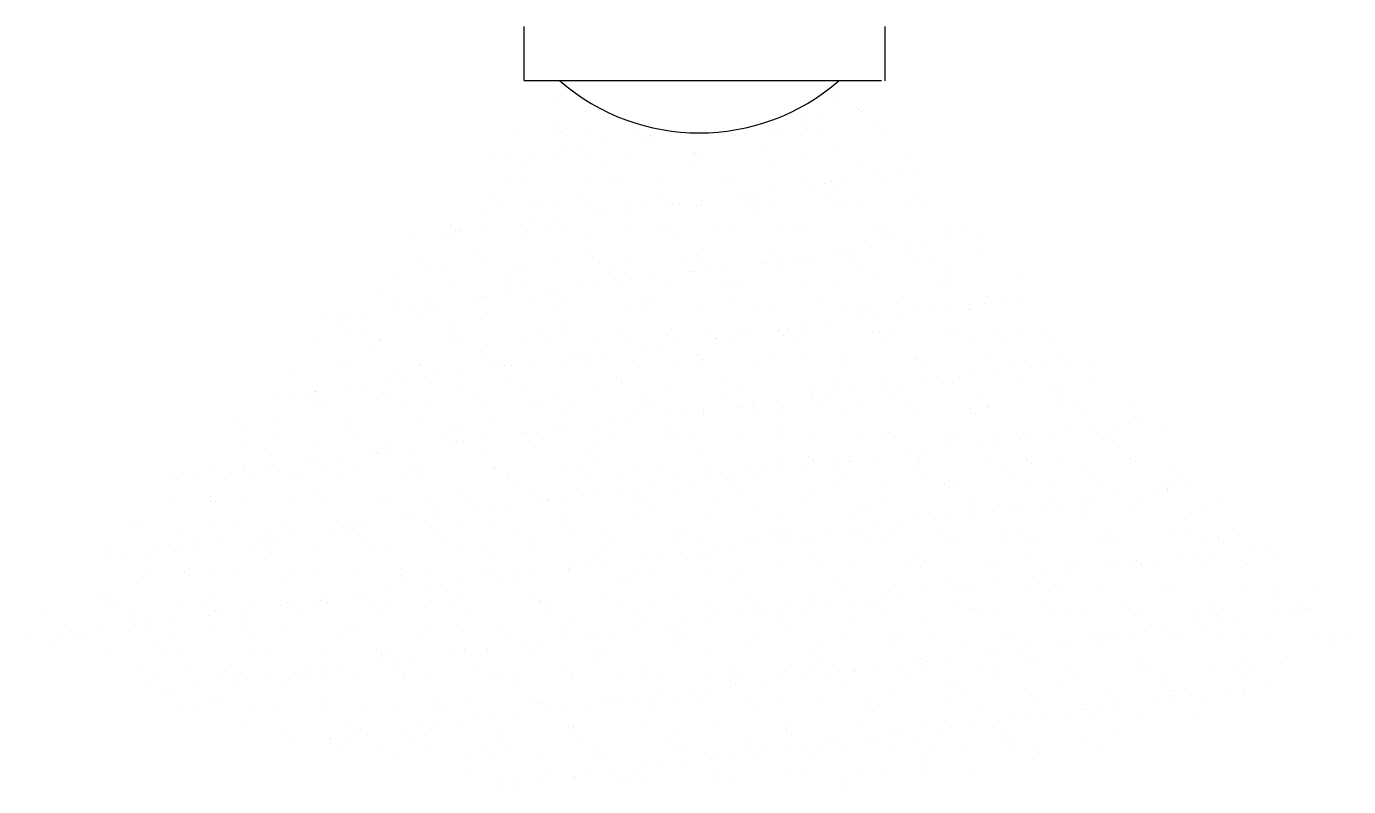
# Model space of a CAD drawing. Header units: metres. Extents: x -0.092 to 0.153, y -0.141 to 0.
import ezdxf

# ---------------------------------------------------------------- set-up
doc = ezdxf.new("R2010")
doc.units = ezdxf.units.M

# ---------------------------------------------------------------- blocks, each defined once
blk = doc.blocks.new('*X0')
at = {"color": 0}
for p, q in [((11.52222, 5.51317), (11.52222, 5.51317)), ((11.57469, 5.51392), (11.57469, 5.51392)), ((11.5749, 5.51457), (11.5749, 5.51457)), ((11.57199, 5.51077), (11.57199, 5.51077)), ((11.57837, 5.51208), (11.57837, 5.51208)), ((11.57879, 5.51167), (11.57879, 5.51167)), ((11.57929, 5.51124), (11.57929, 5.51124)), ((11.51577, 5.50822), (11.51577, 5.50822)), ((11.52253, 5.50815), (11.52253, 5.50815)), ((11.52303, 5.50831), (11.52303, 5.50831)), ((11.52857, 5.50816), (11.52857, 5.50816)), ((11.5381, 5.50818), (11.5381, 5.50818)), ((11.56533, 5.5099), (11.56533, 5.5099)), ((11.56793, 5.51024), (11.56793, 5.51024)), ((11.56795, 5.50875), (11.56795, 5.50875)), ((11.56924, 5.50823), (11.56924, 5.50823)), ((11.58145, 5.50924), (11.58145, 5.50924)), ((11.52395, 5.50746), (11.52395, 5.50746)), ((11.52464, 5.5068), (11.52464, 5.5068)), ((11.53841, 5.50635), (11.53841, 5.50635)), ((11.54021, 5.50683), (11.54021, 5.50683)), ((11.54101, 5.50669), (11.54101, 5.50669)), ((11.54508, 5.50723), (11.54508, 5.50723)), ((11.55578, 5.50686), (11.55578, 5.50686)), ((11.56334, 5.50769), (11.56334, 5.50769)), ((11.56426, 5.50685), (11.56426, 5.50685)), ((11.57135, 5.50689), (11.57135, 5.50689)), ((11.58364, 5.50725), (11.58364, 5.50725)), ((11.51409, 5.50315), (11.51409, 5.50315)), ((11.51816, 5.50369), (11.51816, 5.50369)), ((11.52254, 5.50353), (11.52254, 5.50353)), ((11.52495, 5.50458), (11.52495, 5.50458)), ((11.52755, 5.50492), (11.52755, 5.50492)), ((11.5283, 5.50348), (11.5283, 5.50348)), ((11.53162, 5.50546), (11.53162, 5.50546)), ((11.53562, 5.5037), (11.53562, 5.5037)), ((11.54831, 5.5033), (11.54831, 5.5033)), ((11.54841, 5.50364), (11.54841, 5.50364)), ((11.56192, 5.50412), (11.56192, 5.50412)), ((11.57501, 5.50429), (11.57501, 5.50429)), ((11.51149, 5.50281), (11.51149, 5.50281)), ((11.51666, 5.50194), (11.51666, 5.50194)), ((11.53223, 5.50197), (11.53223, 5.50197)), ((11.5478, 5.502), (11.5478, 5.502)), ((11.54923, 5.50246), (11.54923, 5.50246)), ((11.56337, 5.50203), (11.56337, 5.50203)), ((11.56861, 5.50286), (11.56861, 5.50286)), ((11.57894, 5.50205), (11.57894, 5.50205)), ((11.58862, 5.50269), (11.58862, 5.50269)), ((11.51327, 5.49909), (11.51327, 5.49909)), ((11.51609, 5.49859), (11.51609, 5.49859)), ((11.52888, 5.49852), (11.52888, 5.49852)), ((11.53328, 5.49892), (11.53328, 5.49892)), ((11.54238, 5.49901), (11.54238, 5.49901)), ((11.55358, 5.49847), (11.55358, 5.49847)), ((11.55547, 5.49918), (11.55547, 5.49918)), ((11.56826, 5.49912), (11.56826, 5.49912)), ((11.57359, 5.4983), (11.57359, 5.4983)), ((11.5766, 5.49844), (11.5766, 5.49844)), ((11.58177, 5.4996), (11.58177, 5.4996)), ((11.5834, 5.49933), (11.5834, 5.49933)), ((11.586, 5.49967), (11.586, 5.49967)), ((11.59006, 5.50021), (11.59006, 5.50021)), ((11.5342, 5.49807), (11.5342, 5.49807)), ((11.55908, 5.49613), (11.55908, 5.49613)), ((11.56315, 5.49666), (11.56315, 5.49666)), ((11.56994, 5.49756), (11.56994, 5.49756)), ((11.57254, 5.4979), (11.57254, 5.4979)), ((11.57451, 5.49746), (11.57451, 5.49746)), ((11.50935, 5.49341), (11.50935, 5.49341)), ((11.511, 5.4956), (11.511, 5.4956)), ((11.51311, 5.49426), (11.51311, 5.49426)), ((11.51825, 5.49453), (11.51825, 5.49453)), ((11.51917, 5.49368), (11.51917, 5.49368)), ((11.52285, 5.4939), (11.52285, 5.4939)), ((11.52657, 5.49563), (11.52657, 5.49563)), ((11.52868, 5.49428), (11.52868, 5.49428)), ((11.53594, 5.49406), (11.53594, 5.49406)), ((11.53855, 5.49408), (11.53855, 5.49408)), ((11.54214, 5.49566), (11.54214, 5.49566)), ((11.54302, 5.49401), (11.54302, 5.49401)), ((11.54425, 5.49431), (11.54425, 5.49431)), ((11.54562, 5.49436), (11.54562, 5.49436)), ((11.54873, 5.494), (11.54873, 5.494)), ((11.54969, 5.49489), (11.54969, 5.49489)), ((11.55648, 5.49579), (11.55648, 5.49579)), ((11.55771, 5.49568), (11.55771, 5.49568)), ((11.55856, 5.49391), (11.55856, 5.49391)), ((11.55982, 5.49434), (11.55982, 5.49434)), ((11.56223, 5.49449), (11.56223, 5.49449)), ((11.57328, 5.49571), (11.57328, 5.49571)), ((11.57532, 5.49466), (11.57532, 5.49466)), ((11.57539, 5.49437), (11.57539, 5.49437)), ((11.57886, 5.49347), (11.57886, 5.49347)), ((11.58811, 5.4946), (11.58811, 5.4946)), ((11.58885, 5.49574), (11.58885, 5.49574)), ((11.59096, 5.4944), (11.59096, 5.4944)), ((11.52277, 5.49135), (11.52277, 5.49135)), ((11.52956, 5.49224), (11.52956, 5.49224)), ((11.53216, 5.49258), (11.53216, 5.49258)), ((11.53623, 5.49312), (11.53623, 5.49312)), ((11.55948, 5.49307), (11.55948, 5.49307)), ((11.50264, 5.4887), (11.50264, 5.4887)), ((11.50322, 5.49014), (11.50322, 5.49014)), ((11.50332, 5.48878), (11.50332, 5.48878)), ((11.50414, 5.48929), (11.50414, 5.48929)), ((11.50513, 5.48939), (11.50513, 5.48939)), ((11.50525, 5.48904), (11.50525, 5.48904)), ((11.50931, 5.48958), (11.50931, 5.48958)), ((11.5161, 5.49047), (11.5161, 5.49047)), ((11.5164, 5.48895), (11.5164, 5.48895)), ((11.5187, 5.49081), (11.5187, 5.49081)), ((11.5207, 5.48942), (11.5207, 5.48942)), ((11.52352, 5.4897), (11.52352, 5.4897)), ((11.5292, 5.48889), (11.5292, 5.48889)), ((11.53627, 5.48945), (11.53627, 5.48945)), ((11.5427, 5.48938), (11.5427, 5.48938)), ((11.54353, 5.48952), (11.54353, 5.48952)), ((11.54445, 5.48868), (11.54445, 5.48868)), ((11.55184, 5.48948), (11.55184, 5.48948)), ((11.55579, 5.48954), (11.55579, 5.48954)), ((11.56383, 5.48908), (11.56383, 5.48908)), ((11.56741, 5.48951), (11.56741, 5.48951)), ((11.56858, 5.48948), (11.56858, 5.48948)), ((11.58208, 5.48997), (11.58208, 5.48997)), ((11.58298, 5.48953), (11.58298, 5.48953)), ((11.58384, 5.48891), (11.58384, 5.48891)), ((11.59517, 5.49014), (11.59517, 5.49014)), ((11.59855, 5.48956), (11.59855, 5.48956)), ((11.60146, 5.48876), (11.60146, 5.48876)), ((11.49585, 5.4878), (11.49585, 5.4878)), ((11.58121, 5.4861), (11.58121, 5.4861)), ((11.58476, 5.48807), (11.58476, 5.48807)), ((11.58801, 5.48699), (11.58801, 5.48699)), ((11.59061, 5.48733), (11.59061, 5.48733)), ((11.59467, 5.48787), (11.59467, 5.48787)), ((11.49687, 5.48384), (11.49687, 5.48384)), ((11.50849, 5.48531), (11.50849, 5.48531)), ((11.50966, 5.48378), (11.50966, 5.48378)), ((11.52317, 5.48426), (11.52317, 5.48426)), ((11.5285, 5.48514), (11.5285, 5.48514)), ((11.52942, 5.48429), (11.52942, 5.48429)), ((11.53625, 5.48443), (11.53625, 5.48443)), ((11.5488, 5.48469), (11.5488, 5.48469)), ((11.54904, 5.48437), (11.54904, 5.48437)), ((11.56255, 5.48486), (11.56255, 5.48486)), ((11.56369, 5.48379), (11.56369, 5.48379)), ((11.56776, 5.48432), (11.56776, 5.48432)), ((11.5688, 5.48452), (11.5688, 5.48452)), ((11.56973, 5.48368), (11.56973, 5.48368)), ((11.57455, 5.48522), (11.57455, 5.48522)), ((11.57564, 5.48502), (11.57564, 5.48502)), ((11.57715, 5.48556), (11.57715, 5.48556)), ((11.58843, 5.48496), (11.58843, 5.48496)), ((11.58911, 5.48408), (11.58911, 5.48408)), ((11.60193, 5.48545), (11.60193, 5.48545)), ((11.49946, 5.48305), (11.49946, 5.48305)), ((11.50157, 5.48171), (11.50157, 5.48171)), ((11.51504, 5.48308), (11.51504, 5.48308)), ((11.51714, 5.48174), (11.51714, 5.48174)), ((11.53061, 5.48311), (11.53061, 5.48311)), ((11.53271, 5.48176), (11.53271, 5.48176)), ((11.54618, 5.48314), (11.54618, 5.48314)), ((11.54763, 5.48167), (11.54763, 5.48167)), ((11.54829, 5.48179), (11.54829, 5.48179)), ((11.55023, 5.48202), (11.55023, 5.48202)), ((11.5543, 5.48255), (11.5543, 5.48255)), ((11.56109, 5.48345), (11.56109, 5.48345)), ((11.56175, 5.48316), (11.56175, 5.48316)), ((11.56386, 5.48182), (11.56386, 5.48182)), ((11.57732, 5.48319), (11.57732, 5.48319)), ((11.57943, 5.48185), (11.57943, 5.48185)), ((11.59289, 5.48322), (11.59289, 5.48322)), ((11.595, 5.48188), (11.595, 5.48188)), ((11.49013, 5.47866), (11.49013, 5.47866)), ((11.49346, 5.48092), (11.49346, 5.48092)), ((11.50363, 5.47915), (11.50363, 5.47915)), ((11.51346, 5.48075), (11.51346, 5.48075)), ((11.51439, 5.4799), (11.51439, 5.4799)), ((11.51672, 5.47932), (11.51672, 5.47932)), ((11.52738, 5.47901), (11.52738, 5.47901)), ((11.52951, 5.47926), (11.52951, 5.47926)), ((11.53377, 5.48031), (11.53377, 5.48031)), ((11.53417, 5.4799), (11.53417, 5.4799)), ((11.53677, 5.48025), (11.53677, 5.48025)), ((11.54084, 5.48078), (11.54084, 5.48078)), ((11.54301, 5.47974), (11.54301, 5.47974)), ((11.55377, 5.48013), (11.55377, 5.48013)), ((11.5547, 5.47929), (11.5547, 5.47929)), ((11.5561, 5.47991), (11.5561, 5.47991)), ((11.56889, 5.47985), (11.56889, 5.47985)), ((11.57408, 5.47969), (11.57408, 5.47969)), ((11.5824, 5.48033), (11.5824, 5.48033)), ((11.59408, 5.47952), (11.59408, 5.47952)), ((11.595, 5.47868), (11.595, 5.47868)), ((11.59549, 5.4805), (11.59549, 5.4805)), ((11.60828, 5.48044), (11.60828, 5.48044)), ((11.49359, 5.47684), (11.49359, 5.47684)), ((11.49843, 5.47636), (11.49843, 5.47636)), ((11.50725, 5.47636), (11.50725, 5.47636)), ((11.50916, 5.47687), (11.50916, 5.47687)), ((11.50986, 5.4767), (11.50986, 5.4767)), ((11.51392, 5.47724), (11.51392, 5.47724)), ((11.52071, 5.47813), (11.52071, 5.47813)), ((11.52331, 5.47847), (11.52331, 5.47847)), ((11.52473, 5.4769), (11.52473, 5.4769)), ((11.5403, 5.47693), (11.5403, 5.47693)), ((11.55588, 5.47696), (11.55588, 5.47696)), ((11.57145, 5.47698), (11.57145, 5.47698)), ((11.58702, 5.47701), (11.58702, 5.47701)), ((11.60259, 5.47704), (11.60259, 5.47704)), ((11.60607, 5.47642), (11.60607, 5.47642)), ((11.60868, 5.47677), (11.60868, 5.47677)), ((11.4841, 5.47404), (11.4841, 5.47404)), ((11.49379, 5.47459), (11.49379, 5.47459)), ((11.4964, 5.47493), (11.4964, 5.47493)), ((11.49719, 5.4742), (11.49719, 5.4742)), ((11.49936, 5.47552), (11.49936, 5.47552)), ((11.50046, 5.47546), (11.50046, 5.47546)), ((11.50998, 5.47414), (11.50998, 5.47414)), ((11.51874, 5.47592), (11.51874, 5.47592)), ((11.52348, 5.47463), (11.52348, 5.47463)), ((11.53657, 5.4748), (11.53657, 5.4748)), ((11.53874, 5.47575), (11.53874, 5.47575)), ((11.53966, 5.4749), (11.53966, 5.4749)), ((11.54936, 5.47473), (11.54936, 5.47473)), ((11.55905, 5.4753), (11.55905, 5.4753)), ((11.56286, 5.47522), (11.56286, 5.47522)), ((11.57595, 5.47539), (11.57595, 5.47539)), ((11.57905, 5.47513), (11.57905, 5.47513)), ((11.57997, 5.47429), (11.57997, 5.47429)), ((11.58582, 5.47376), (11.58582, 5.47376)), ((11.58874, 5.47533), (11.58874, 5.47533)), ((11.59262, 5.47465), (11.59262, 5.47465)), ((11.59522, 5.47499), (11.59522, 5.47499)), ((11.59928, 5.47553), (11.59928, 5.47553)), ((11.59935, 5.47469), (11.59935, 5.47469)), ((11.60225, 5.47581), (11.60225, 5.47581)), ((11.48034, 5.47282), (11.48034, 5.47282)), ((11.48294, 5.47316), (11.48294, 5.47316)), ((11.4834, 5.47197), (11.4834, 5.47197)), ((11.487, 5.47369), (11.487, 5.47369)), ((11.50371, 5.47153), (11.50371, 5.47153)), ((11.52371, 5.47136), (11.52371, 5.47136)), ((11.5683, 5.47145), (11.5683, 5.47145)), ((11.57237, 5.47199), (11.57237, 5.47199)), ((11.57916, 5.47288), (11.57916, 5.47288)), ((11.58176, 5.47322), (11.58176, 5.47322)), ((11.47765, 5.46909), (11.47765, 5.46909)), ((11.48432, 5.47113), (11.48432, 5.47113)), ((11.48793, 5.4705), (11.48793, 5.4705)), ((11.49004, 5.46916), (11.49004, 5.46916)), ((11.49044, 5.46903), (11.49044, 5.46903)), ((11.5035, 5.47053), (11.5035, 5.47053)), ((11.50395, 5.46952), (11.50395, 5.46952)), ((11.50561, 5.46919), (11.50561, 5.46919)), ((11.51703, 5.46968), (11.51703, 5.46968)), ((11.51907, 5.47056), (11.51907, 5.47056)), ((11.52118, 5.46921), (11.52118, 5.46921)), ((11.52463, 5.47051), (11.52463, 5.47051)), ((11.52983, 5.46962), (11.52983, 5.46962)), ((11.53464, 5.47059), (11.53464, 5.47059)), ((11.53675, 5.46924), (11.53675, 5.46924)), ((11.54333, 5.47011), (11.54333, 5.47011)), ((11.54401, 5.47092), (11.54401, 5.47092)), ((11.55021, 5.47061), (11.55021, 5.47061)), ((11.55224, 5.46934), (11.55224, 5.46934)), ((11.55232, 5.46927), (11.55232, 5.46927)), ((11.55484, 5.46968), (11.55484, 5.46968)), ((11.55642, 5.47028), (11.55642, 5.47028)), ((11.55891, 5.47021), (11.55891, 5.47021)), ((11.56402, 5.47074), (11.56402, 5.47074)), ((11.56494, 5.4699), (11.56494, 5.4699)), ((11.5657, 5.47111), (11.5657, 5.47111)), ((11.56579, 5.47064), (11.56579, 5.47064)), ((11.56789, 5.4693), (11.56789, 5.4693)), ((11.56921, 5.47021), (11.56921, 5.47021)), ((11.58136, 5.47067), (11.58136, 5.47067)), ((11.58271, 5.4707), (11.58271, 5.4707)), ((11.58346, 5.46933), (11.58346, 5.46933)), ((11.58432, 5.4703), (11.58432, 5.4703)), ((11.5958, 5.47087), (11.5958, 5.47087)), ((11.59693, 5.4707), (11.59693, 5.4707)), ((11.59904, 5.46936), (11.59904, 5.46936)), ((11.60433, 5.47013), (11.60433, 5.47013)), ((11.60525, 5.46928), (11.60525, 5.46928)), ((11.60859, 5.47081), (11.60859, 5.47081)), ((11.6125, 5.47073), (11.6125, 5.47073)), ((11.61461, 5.46938), (11.61461, 5.46938)), ((11.48867, 5.46714), (11.48867, 5.46714)), ((11.50868, 5.46697), (11.50868, 5.46697)), ((11.52898, 5.46653), (11.52898, 5.46653)), ((11.53199, 5.46667), (11.53199, 5.46667)), ((11.53878, 5.46756), (11.53878, 5.46756)), ((11.54138, 5.46791), (11.54138, 5.46791)), ((11.54545, 5.46844), (11.54545, 5.46844)), ((11.48206, 5.46429), (11.48206, 5.46429)), ((11.48441, 5.4644), (11.48441, 5.4644)), ((11.4975, 5.46457), (11.4975, 5.46457)), ((11.49763, 5.46432), (11.49763, 5.46432)), ((11.5096, 5.46612), (11.5096, 5.46612)), ((11.51029, 5.46451), (11.51029, 5.46451)), ((11.51186, 5.46402), (11.51186, 5.46402)), ((11.5132, 5.46435), (11.5132, 5.46435)), ((11.51447, 5.46436), (11.51447, 5.46436)), ((11.51853, 5.4649), (11.51853, 5.4649)), ((11.5238, 5.465), (11.5238, 5.465)), ((11.52532, 5.46579), (11.52532, 5.46579)), ((11.52792, 5.46613), (11.52792, 5.46613)), ((11.52877, 5.46438), (11.52877, 5.46438)), ((11.53688, 5.46516), (11.53688, 5.46516)), ((11.54434, 5.46441), (11.54434, 5.46441)), ((11.54899, 5.46635), (11.54899, 5.46635)), ((11.54967, 5.4651), (11.54967, 5.4651)), ((11.54991, 5.46551), (11.54991, 5.46551)), ((11.55991, 5.46444), (11.55991, 5.46444)), ((11.56318, 5.46559), (11.56318, 5.46559)), ((11.56929, 5.46591), (11.56929, 5.46591)), ((11.57548, 5.46446), (11.57548, 5.46446)), ((11.57627, 5.46575), (11.57627, 5.46575)), ((11.58906, 5.46569), (11.58906, 5.46569)), ((11.5893, 5.46574), (11.5893, 5.46574)), ((11.59022, 5.4649), (11.59022, 5.4649)), ((11.59106, 5.46449), (11.59106, 5.46449)), ((11.60256, 5.46618), (11.60256, 5.46618)), ((11.60663, 5.46452), (11.60663, 5.46452)), ((11.6096, 5.4653), (11.6096, 5.4653)), ((11.61068, 5.46408), (11.61068, 5.46408)), ((11.61329, 5.46443), (11.61329, 5.46443)), ((11.61565, 5.46635), (11.61565, 5.46635)), ((11.61735, 5.46496), (11.61735, 5.46496)), ((11.6222, 5.46455), (11.6222, 5.46455)), ((11.47364, 5.46275), (11.47364, 5.46275)), ((11.49365, 5.46258), (11.49365, 5.46258)), ((11.49457, 5.46174), (11.49457, 5.46174)), ((11.4984, 5.46225), (11.4984, 5.46225)), ((11.50101, 5.46259), (11.50101, 5.46259)), ((11.50507, 5.46313), (11.50507, 5.46313)), ((11.51395, 5.46214), (11.51395, 5.46214)), ((11.53396, 5.46197), (11.53396, 5.46197)), ((11.55426, 5.46152), (11.55426, 5.46152)), ((11.59723, 5.46231), (11.59723, 5.46231)), ((11.59983, 5.46266), (11.59983, 5.46266)), ((11.60389, 5.46319), (11.60389, 5.46319)), ((11.62241, 5.46166), (11.62241, 5.46166)), ((11.47797, 5.45946), (11.47797, 5.45946)), ((11.47815, 5.45958), (11.47815, 5.45958)), ((11.48495, 5.46048), (11.48495, 5.46048)), ((11.48755, 5.46082), (11.48755, 5.46082)), ((11.49076, 5.4594), (11.49076, 5.4594)), ((11.49161, 5.46135), (11.49161, 5.46135)), ((11.50426, 5.45988), (11.50426, 5.45988)), ((11.51735, 5.46005), (11.51735, 5.46005)), ((11.53014, 5.45999), (11.53014, 5.45999)), ((11.53488, 5.46112), (11.53488, 5.46112)), ((11.54364, 5.46047), (11.54364, 5.46047)), ((11.55673, 5.46064), (11.55673, 5.46064)), ((11.56952, 5.46058), (11.56952, 5.46058)), ((11.57291, 5.45911), (11.57291, 5.45911)), ((11.57427, 5.46135), (11.57427, 5.46135)), ((11.57519, 5.46051), (11.57519, 5.46051)), ((11.57698, 5.45965), (11.57698, 5.45965)), ((11.58303, 5.46107), (11.58303, 5.46107)), ((11.58377, 5.46054), (11.58377, 5.46054)), ((11.58637, 5.46088), (11.58637, 5.46088)), ((11.59043, 5.46142), (11.59043, 5.46142)), ((11.59457, 5.46091), (11.59457, 5.46091)), ((11.59612, 5.46123), (11.59612, 5.46123)), ((11.60891, 5.46117), (11.60891, 5.46117)), ((11.61458, 5.46074), (11.61458, 5.46074)), ((11.6155, 5.45989), (11.6155, 5.45989)), ((11.47149, 5.4587), (11.47149, 5.4587)), ((11.47409, 5.45905), (11.47409, 5.45905)), ((11.4764, 5.45795), (11.4764, 5.45795)), ((11.47862, 5.45819), (11.47862, 5.45819)), ((11.47954, 5.45735), (11.47954, 5.45735)), ((11.49197, 5.45798), (11.49197, 5.45798)), ((11.49408, 5.45664), (11.49408, 5.45664)), ((11.49892, 5.45775), (11.49892, 5.45775)), ((11.50754, 5.45801), (11.50754, 5.45801)), ((11.50965, 5.45667), (11.50965, 5.45667)), ((11.51893, 5.45758), (11.51893, 5.45758)), ((11.51985, 5.45673), (11.51985, 5.45673)), ((11.52311, 5.45804), (11.52311, 5.45804)), ((11.52522, 5.45669), (11.52522, 5.45669)), ((11.53868, 5.45807), (11.53868, 5.45807)), ((11.53923, 5.45714), (11.53923, 5.45714)), ((11.54079, 5.45672), (11.54079, 5.45672)), ((11.55425, 5.45809), (11.55425, 5.45809)), ((11.55636, 5.45675), (11.55636, 5.45675)), ((11.55685, 5.457), (11.55685, 5.457)), ((11.55924, 5.45696), (11.55924, 5.45696)), ((11.55945, 5.45734), (11.55945, 5.45734)), ((11.56352, 5.45787), (11.56352, 5.45787)), ((11.56982, 5.45812), (11.56982, 5.45812)), ((11.57031, 5.45877), (11.57031, 5.45877)), ((11.57193, 5.45678), (11.57193, 5.45678)), ((11.58539, 5.45815), (11.58539, 5.45815)), ((11.5875, 5.45681), (11.5875, 5.45681)), ((11.60097, 5.45818), (11.60097, 5.45818)), ((11.60307, 5.45684), (11.60307, 5.45684)), ((11.61596, 5.45671), (11.61596, 5.45671)), ((11.61654, 5.45821), (11.61654, 5.45821)), ((11.61864, 5.45686), (11.61864, 5.45686)), ((11.62875, 5.45665), (11.62875, 5.45665)), ((11.47122, 5.45428), (11.47122, 5.45428)), ((11.47851, 5.45661), (11.47851, 5.45661)), ((11.48473, 5.45477), (11.48473, 5.45477)), ((11.49782, 5.45494), (11.49782, 5.45494)), ((11.51061, 5.45487), (11.51061, 5.45487)), ((11.52411, 5.45536), (11.52411, 5.45536)), ((11.5366, 5.45433), (11.5366, 5.45433)), ((11.5372, 5.45553), (11.5372, 5.45553)), ((11.54339, 5.45523), (11.54339, 5.45523)), ((11.54599, 5.45557), (11.54599, 5.45557)), ((11.54999, 5.45547), (11.54999, 5.45547)), ((11.55006, 5.4561), (11.55006, 5.4561)), ((11.56016, 5.45612), (11.56016, 5.45612)), ((11.56349, 5.45595), (11.56349, 5.45595)), ((11.57658, 5.45612), (11.57658, 5.45612)), ((11.57954, 5.45652), (11.57954, 5.45652)), ((11.58937, 5.45606), (11.58937, 5.45606)), ((11.59955, 5.45635), (11.59955, 5.45635)), ((11.60047, 5.45551), (11.60047, 5.45551)), ((11.60288, 5.45655), (11.60288, 5.45655)), ((11.61985, 5.45591), (11.61985, 5.45591)), ((11.46359, 5.4538), (11.46359, 5.4538)), ((11.46451, 5.45296), (11.46451, 5.45296)), ((11.47053, 5.45175), (11.47053, 5.45175)), ((11.48389, 5.45336), (11.48389, 5.45336)), ((11.4861, 5.45177), (11.4861, 5.45177)), ((11.50167, 5.4518), (11.50167, 5.4518)), ((11.5039, 5.45319), (11.5039, 5.45319)), ((11.50482, 5.45235), (11.50482, 5.45235)), ((11.51724, 5.45183), (11.51724, 5.45183)), ((11.51908, 5.45202), (11.51908, 5.45202)), ((11.52314, 5.45256), (11.52314, 5.45256)), ((11.5242, 5.45275), (11.5242, 5.45275)), ((11.52993, 5.45345), (11.52993, 5.45345)), ((11.53253, 5.4538), (11.53253, 5.4538)), ((11.53281, 5.45186), (11.53281, 5.45186)), ((11.54421, 5.45258), (11.54421, 5.45258)), ((11.54513, 5.45173), (11.54513, 5.45173)), ((11.54838, 5.45189), (11.54838, 5.45189)), ((11.56395, 5.45192), (11.56395, 5.45192)), ((11.56451, 5.45213), (11.56451, 5.45213)), ((11.57952, 5.45194), (11.57952, 5.45194)), ((11.58452, 5.45196), (11.58452, 5.45196)), ((11.59509, 5.45197), (11.59509, 5.45197)), ((11.61066, 5.452), (11.61066, 5.452)), ((11.61529, 5.45175), (11.61529, 5.45175)), ((11.6179, 5.45209), (11.6179, 5.45209)), ((11.62196, 5.45262), (11.62196, 5.45262)), ((11.62273, 5.45202), (11.62273, 5.45202)), ((11.62623, 5.45203), (11.62623, 5.45203)), ((11.62875, 5.45352), (11.62875, 5.45352)), ((11.63136, 5.45386), (11.63136, 5.45386)), ((11.63581, 5.45219), (11.63581, 5.45219)), ((11.46519, 5.44966), (11.46519, 5.44966)), ((11.47828, 5.44982), (11.47828, 5.44982)), ((11.49107, 5.44976), (11.49107, 5.44976)), ((11.50301, 5.44991), (11.50301, 5.44991)), ((11.50458, 5.45025), (11.50458, 5.45025)), ((11.50562, 5.45025), (11.50562, 5.45025)), ((11.50968, 5.45079), (11.50968, 5.45079)), ((11.51647, 5.45168), (11.51647, 5.45168)), ((11.51766, 5.45041), (11.51766, 5.45041)), ((11.53045, 5.45035), (11.53045, 5.45035)), ((11.54396, 5.45084), (11.54396, 5.45084)), ((11.55705, 5.45101), (11.55705, 5.45101)), ((11.56984, 5.45095), (11.56984, 5.45095)), ((11.58334, 5.45143), (11.58334, 5.45143)), ((11.58544, 5.45112), (11.58544, 5.45112)), ((11.59643, 5.4516), (11.59643, 5.4516)), ((11.60184, 5.44997), (11.60184, 5.44997)), ((11.60444, 5.45032), (11.60444, 5.45032)), ((11.60482, 5.45152), (11.60482, 5.45152)), ((11.6085, 5.45085), (11.6085, 5.45085)), ((11.60922, 5.45154), (11.60922, 5.45154)), ((11.62483, 5.45135), (11.62483, 5.45135)), ((11.62575, 5.4505), (11.62575, 5.4505)), ((11.46886, 5.44897), (11.46886, 5.44897)), ((11.48276, 5.44724), (11.48276, 5.44724)), ((11.48887, 5.4488), (11.48887, 5.4488)), ((11.48956, 5.44814), (11.48956, 5.44814)), ((11.48979, 5.44796), (11.48979, 5.44796)), ((11.49216, 5.44848), (11.49216, 5.44848)), ((11.49622, 5.44902), (11.49622, 5.44902)), ((11.50917, 5.44836), (11.50917, 5.44836)), ((11.52918, 5.44819), (11.52918, 5.44819)), ((11.5301, 5.44734), (11.5301, 5.44734)), ((11.54948, 5.44775), (11.54948, 5.44775)), ((11.56949, 5.44757), (11.56949, 5.44757)), ((11.58159, 5.44731), (11.58159, 5.44731)), ((11.58838, 5.4482), (11.58838, 5.4482)), ((11.58979, 5.44713), (11.58979, 5.44713)), ((11.59098, 5.44854), (11.59098, 5.44854)), ((11.59504, 5.44908), (11.59504, 5.44908)), ((11.60319, 5.44691), (11.60319, 5.44691)), ((11.6098, 5.44696), (11.6098, 5.44696)), ((11.61628, 5.44708), (11.61628, 5.44708)), ((11.62907, 5.44702), (11.62907, 5.44702)), ((11.45383, 5.44458), (11.45383, 5.44458)), ((11.45875, 5.44471), (11.45875, 5.44471)), ((11.46264, 5.44459), (11.46264, 5.44459)), ((11.46487, 5.4454), (11.46487, 5.4454)), ((11.46524, 5.44494), (11.46524, 5.44494)), ((11.4693, 5.44547), (11.4693, 5.44547)), ((11.47154, 5.44465), (11.47154, 5.44465)), ((11.47384, 5.44441), (11.47384, 5.44441)), ((11.4761, 5.44637), (11.4761, 5.44637)), ((11.4787, 5.44671), (11.4787, 5.44671)), ((11.48044, 5.44543), (11.48044, 5.44543)), ((11.48504, 5.44513), (11.48504, 5.44513)), ((11.49601, 5.44546), (11.49601, 5.44546)), ((11.49813, 5.4453), (11.49813, 5.4453)), ((11.51092, 5.44524), (11.51092, 5.44524)), ((11.51158, 5.44549), (11.51158, 5.44549)), ((11.52443, 5.44573), (11.52443, 5.44573)), ((11.52715, 5.44552), (11.52715, 5.44552)), ((11.53751, 5.44589), (11.53751, 5.44589)), ((11.54272, 5.44555), (11.54272, 5.44555)), ((11.5503, 5.44583), (11.5503, 5.44583)), ((11.55829, 5.44557), (11.55829, 5.44557)), ((11.56146, 5.44466), (11.56146, 5.44466)), ((11.56381, 5.44632), (11.56381, 5.44632)), ((11.56406, 5.445), (11.56406, 5.445)), ((11.56813, 5.44554), (11.56813, 5.44554)), ((11.57041, 5.44673), (11.57041, 5.44673)), ((11.57386, 5.4456), (11.57386, 5.4456)), ((11.57492, 5.44643), (11.57492, 5.44643)), ((11.5769, 5.44649), (11.5769, 5.44649)), ((11.57752, 5.44677), (11.57752, 5.44677)), ((11.58943, 5.44563), (11.58943, 5.44563)), ((11.58969, 5.44642), (11.58969, 5.44642)), ((11.605, 5.44566), (11.605, 5.44566)), ((11.61072, 5.44612), (11.61072, 5.44612)), ((11.62057, 5.44569), (11.62057, 5.44569)), ((11.6301, 5.44652), (11.6301, 5.44652)), ((11.63614, 5.44572), (11.63614, 5.44572)), ((11.45178, 5.44316), (11.45178, 5.44316)), ((11.45585, 5.4437), (11.45585, 5.4437)), ((11.46698, 5.44406), (11.46698, 5.44406)), ((11.47476, 5.44357), (11.47476, 5.44357)), ((11.48255, 5.44409), (11.48255, 5.44409)), ((11.49414, 5.44397), (11.49414, 5.44397)), ((11.49812, 5.44412), (11.49812, 5.44412)), ((11.51369, 5.44415), (11.51369, 5.44415)), ((11.51415, 5.4438), (11.51415, 5.4438)), ((11.51507, 5.44295), (11.51507, 5.44295)), ((11.52926, 5.44417), (11.52926, 5.44417)), ((11.53445, 5.44336), (11.53445, 5.44336)), ((11.54121, 5.44199), (11.54121, 5.44199)), ((11.54483, 5.4442), (11.54483, 5.4442)), ((11.548, 5.44289), (11.548, 5.44289)), ((11.5506, 5.44323), (11.5506, 5.44323)), ((11.55446, 5.44319), (11.55446, 5.44319)), ((11.55467, 5.44376), (11.55467, 5.44376)), ((11.55538, 5.44234), (11.55538, 5.44234)), ((11.5604, 5.44423), (11.5604, 5.44423)), ((11.57476, 5.44274), (11.57476, 5.44274)), ((11.57597, 5.44426), (11.57597, 5.44426)), ((11.59154, 5.44429), (11.59154, 5.44429)), ((11.59477, 5.44257), (11.59477, 5.44257)), ((11.59675, 5.44197), (11.59675, 5.44197)), ((11.60711, 5.44432), (11.60711, 5.44432)), ((11.61507, 5.44213), (11.61507, 5.44213)), ((11.62268, 5.44434), (11.62268, 5.44434)), ((11.62304, 5.44239), (11.62304, 5.44239)), ((11.63508, 5.44196), (11.63508, 5.44196)), ((11.63613, 5.44256), (11.63613, 5.44256)), ((11.63825, 5.44437), (11.63825, 5.44437)), ((11.64003, 5.44206), (11.64003, 5.44206)), ((11.452, 5.43954), (11.452, 5.43954)), ((11.45881, 5.44002), (11.45881, 5.44002)), ((11.46551, 5.44002), (11.46551, 5.44002)), ((11.4786, 5.44019), (11.4786, 5.44019)), ((11.47911, 5.43958), (11.47911, 5.43958)), ((11.49139, 5.44013), (11.49139, 5.44013)), ((11.50489, 5.44061), (11.50489, 5.44061)), ((11.51798, 5.44078), (11.51798, 5.44078)), ((11.52369, 5.43969), (11.52369, 5.43969)), ((11.52775, 5.44022), (11.52775, 5.44022)), ((11.53077, 5.44072), (11.53077, 5.44072)), ((11.53454, 5.44111), (11.53454, 5.44111)), ((11.53714, 5.44146), (11.53714, 5.44146)), ((11.54427, 5.44121), (11.54427, 5.44121)), ((11.55736, 5.44137), (11.55736, 5.44137)), ((11.57015, 5.44131), (11.57015, 5.44131)), ((11.58366, 5.4418), (11.58366, 5.4418)), ((11.59569, 5.44173), (11.59569, 5.44173)), ((11.60954, 5.4419), (11.60954, 5.4419)), ((11.62251, 5.43975), (11.62251, 5.43975)), ((11.62657, 5.44028), (11.62657, 5.44028)), ((11.63027, 5.43951), (11.63027, 5.43951)), ((11.63336, 5.44118), (11.63336, 5.44118)), ((11.63597, 5.44152), (11.63597, 5.44152)), ((11.636, 5.44111), (11.636, 5.44111)), ((11.64584, 5.43954), (11.64584, 5.43954)), ((11.459, 5.4392), (11.459, 5.4392)), ((11.45973, 5.43918), (11.45973, 5.43918)), ((11.47457, 5.43923), (11.47457, 5.43923)), ((11.49014, 5.43925), (11.49014, 5.43925)), ((11.49912, 5.43941), (11.49912, 5.43941)), ((11.50004, 5.43857), (11.50004, 5.43857)), ((11.50571, 5.43928), (11.50571, 5.43928)), ((11.50762, 5.43757), (11.50762, 5.43757)), ((11.51023, 5.43791), (11.51023, 5.43791)), ((11.51429, 5.43845), (11.51429, 5.43845)), ((11.51942, 5.43897), (11.51942, 5.43897)), ((11.52108, 5.43934), (11.52108, 5.43934)), ((11.52128, 5.43931), (11.52128, 5.43931)), ((11.53685, 5.43934), (11.53685, 5.43934)), ((11.53943, 5.4388), (11.53943, 5.4388)), ((11.54035, 5.43795), (11.54035, 5.43795)), ((11.55242, 5.43937), (11.55242, 5.43937)), ((11.55973, 5.43835), (11.55973, 5.43835)), ((11.56799, 5.43939), (11.56799, 5.43939)), ((11.57974, 5.43818), (11.57974, 5.43818)), ((11.58066, 5.43734), (11.58066, 5.43734)), ((11.58356, 5.43942), (11.58356, 5.43942)), ((11.59913, 5.43945), (11.59913, 5.43945)), ((11.60004, 5.43774), (11.60004, 5.43774)), ((11.60351, 5.43728), (11.60351, 5.43728)), ((11.60645, 5.43763), (11.60645, 5.43763)), ((11.60905, 5.43798), (11.60905, 5.43798)), ((11.61311, 5.43851), (11.61311, 5.43851)), ((11.6147, 5.43948), (11.6147, 5.43948)), ((11.61659, 5.43744), (11.61659, 5.43744)), ((11.6199, 5.43941), (11.6199, 5.43941)), ((11.62005, 5.43757), (11.62005, 5.43757)), ((11.62938, 5.43738), (11.62938, 5.43738)), ((11.64035, 5.43713), (11.64035, 5.43713)), ((11.64289, 5.43787), (11.64289, 5.43787)), ((11.4447, 5.43479), (11.4447, 5.43479)), ((11.44597, 5.43491), (11.44597, 5.43491)), ((11.45906, 5.43508), (11.45906, 5.43508)), ((11.46408, 5.43519), (11.46408, 5.43519)), ((11.47185, 5.43501), (11.47185, 5.43501)), ((11.48409, 5.43502), (11.48409, 5.43502)), ((11.48536, 5.4355), (11.48536, 5.4355)), ((11.48737, 5.4349), (11.48737, 5.4349)), ((11.49417, 5.4358), (11.49417, 5.4358)), ((11.49677, 5.43614), (11.49677, 5.43614)), ((11.49845, 5.43567), (11.49845, 5.43567)), ((11.50083, 5.43668), (11.50083, 5.43668)), ((11.51124, 5.43561), (11.51124, 5.43561)), ((11.52474, 5.43609), (11.52474, 5.43609)), ((11.53783, 5.43626), (11.53783, 5.43626)), ((11.55062, 5.4362), (11.55062, 5.4362)), ((11.56412, 5.43669), (11.56412, 5.43669)), ((11.57721, 5.43685), (11.57721, 5.43685)), ((11.5862, 5.43497), (11.5862, 5.43497)), ((11.59, 5.43679), (11.59, 5.43679)), ((11.59299, 5.43586), (11.59299, 5.43586)), ((11.59559, 5.43621), (11.59559, 5.43621)), ((11.59965, 5.43674), (11.59965, 5.43674)), ((11.62097, 5.43672), (11.62097, 5.43672)), ((11.45333, 5.43286), (11.45333, 5.43286)), ((11.46725, 5.43225), (11.46725, 5.43225)), ((11.4689, 5.43288), (11.4689, 5.43288)), ((11.46985, 5.4326), (11.46985, 5.4326)), ((11.47391, 5.43313), (11.47391, 5.43313)), ((11.48071, 5.43403), (11.48071, 5.43403)), ((11.48331, 5.43437), (11.48331, 5.43437)), ((11.48448, 5.43291), (11.48448, 5.43291)), ((11.48501, 5.43418), (11.48501, 5.43418)), ((11.50005, 5.43294), (11.50005, 5.43294)), ((11.50439, 5.43458), (11.50439, 5.43458)), ((11.51562, 5.43297), (11.51562, 5.43297)), ((11.5244, 5.43441), (11.5244, 5.43441)), ((11.52532, 5.43356), (11.52532, 5.43356)), ((11.53119, 5.433), (11.53119, 5.433)), ((11.5447, 5.43397), (11.5447, 5.43397)), ((11.54676, 5.43302), (11.54676, 5.43302)), ((11.56233, 5.43305), (11.56233, 5.43305)), ((11.56471, 5.43379), (11.56471, 5.43379)), ((11.56563, 5.43295), (11.56563, 5.43295)), ((11.56607, 5.43232), (11.56607, 5.43232)), ((11.56867, 5.43266), (11.56867, 5.43266)), ((11.57274, 5.4332), (11.57274, 5.4332)), ((11.5779, 5.43308), (11.5779, 5.43308)), ((11.57953, 5.43409), (11.57953, 5.43409)), ((11.58213, 5.43443), (11.58213, 5.43443)), ((11.58397, 5.43216), (11.58397, 5.43216)), ((11.58501, 5.43335), (11.58501, 5.43335)), ((11.59347, 5.43311), (11.59347, 5.43311)), ((11.59706, 5.43233), (11.59706, 5.43233)), ((11.60501, 5.43318), (11.60501, 5.43318)), ((11.60594, 5.43234), (11.60594, 5.43234)), ((11.60904, 5.43314), (11.60904, 5.43314)), ((11.60985, 5.43227), (11.60985, 5.43227)), ((11.62336, 5.43276), (11.62336, 5.43276)), ((11.62461, 5.43317), (11.62461, 5.43317)), ((11.62532, 5.43274), (11.62532, 5.43274)), ((11.63644, 5.43292), (11.63644, 5.43292)), ((11.64018, 5.43319), (11.64018, 5.43319)), ((11.64532, 5.43257), (11.64532, 5.43257)), ((11.64923, 5.43286), (11.64923, 5.43286)), ((11.43953, 5.42996), (11.43953, 5.42996)), ((11.44905, 5.43081), (11.44905, 5.43081)), ((11.45232, 5.4299), (11.45232, 5.4299)), ((11.45379, 5.43048), (11.45379, 5.43048)), ((11.45544, 5.43151), (11.45544, 5.43151)), ((11.45639, 5.43083), (11.45639, 5.43083)), ((11.46046, 5.43136), (11.46046, 5.43136)), ((11.46582, 5.43039), (11.46582, 5.43039)), ((11.46906, 5.43063), (11.46906, 5.43063)), ((11.46998, 5.42979), (11.46998, 5.42979)), ((11.47101, 5.43154), (11.47101, 5.43154)), ((11.47891, 5.43055), (11.47891, 5.43055)), ((11.48658, 5.43157), (11.48658, 5.43157)), ((11.48936, 5.43019), (11.48936, 5.43019)), ((11.4917, 5.43049), (11.4917, 5.43049)), ((11.50215, 5.4316), (11.50215, 5.4316)), ((11.50521, 5.43098), (11.50521, 5.43098)), ((11.50937, 5.43002), (11.50937, 5.43002)), ((11.51773, 5.43163), (11.51773, 5.43163)), ((11.51829, 5.43115), (11.51829, 5.43115)), ((11.53108, 5.43109), (11.53108, 5.43109)), ((11.5333, 5.43165), (11.5333, 5.43165)), ((11.54459, 5.43157), (11.54459, 5.43157)), ((11.54887, 5.43168), (11.54887, 5.43168)), ((11.55261, 5.43055), (11.55261, 5.43055)), ((11.55521, 5.43089), (11.55521, 5.43089)), ((11.55768, 5.43174), (11.55768, 5.43174)), ((11.55928, 5.43143), (11.55928, 5.43143)), ((11.56444, 5.43171), (11.56444, 5.43171)), ((11.57047, 5.43168), (11.57047, 5.43168)), ((11.58001, 5.43174), (11.58001, 5.43174)), ((11.59558, 5.43177), (11.59558, 5.43177)), ((11.61115, 5.43179), (11.61115, 5.43179)), ((11.62672, 5.43182), (11.62672, 5.43182)), ((11.64229, 5.43185), (11.64229, 5.43185)), ((11.64464, 5.42972), (11.64464, 5.42972)), ((11.64625, 5.43172), (11.64625, 5.43172)), ((11.65143, 5.43061), (11.65143, 5.43061)), ((11.65404, 5.43095), (11.65404, 5.43095)), ((11.44033, 5.42871), (11.44033, 5.42871)), ((11.44293, 5.42905), (11.44293, 5.42905)), ((11.447, 5.42959), (11.447, 5.42959)), ((11.51029, 5.42918), (11.51029, 5.42918)), ((11.5283, 5.42735), (11.5283, 5.42735)), ((11.52967, 5.42958), (11.52967, 5.42958)), ((11.53236, 5.42788), (11.53236, 5.42788)), ((11.53915, 5.42878), (11.53915, 5.42878)), ((11.54175, 5.42912), (11.54175, 5.42912)), ((11.54582, 5.42965), (11.54582, 5.42965)), ((11.54967, 5.42941), (11.54967, 5.42941)), ((11.5506, 5.42856), (11.5506, 5.42856)), ((11.56998, 5.42896), (11.56998, 5.42896)), ((11.58998, 5.42879), (11.58998, 5.42879)), ((11.59091, 5.42795), (11.59091, 5.42795)), ((11.60382, 5.42764), (11.60382, 5.42764)), ((11.61029, 5.42835), (11.61029, 5.42835)), ((11.61691, 5.42781), (11.61691, 5.42781)), ((11.62712, 5.42741), (11.62712, 5.42741)), ((11.6297, 5.42775), (11.6297, 5.42775)), ((11.63029, 5.42818), (11.63029, 5.42818)), ((11.63118, 5.42795), (11.63118, 5.42795)), ((11.63122, 5.42733), (11.63122, 5.42733)), ((11.63797, 5.42884), (11.63797, 5.42884)), ((11.64058, 5.42918), (11.64058, 5.42918)), ((11.6432, 5.42824), (11.6432, 5.42824)), ((11.6506, 5.42774), (11.6506, 5.42774)), ((11.65629, 5.4284), (11.65629, 5.4284)), ((11.44629, 5.42527), (11.44629, 5.42527)), ((11.44746, 5.42665), (11.44746, 5.42665)), ((11.45403, 5.42625), (11.45403, 5.42625)), ((11.45495, 5.4254), (11.45495, 5.4254)), ((11.45938, 5.42544), (11.45938, 5.42544)), ((11.46303, 5.42668), (11.46303, 5.42668)), ((11.47217, 5.42538), (11.47217, 5.42538)), ((11.47433, 5.4258), (11.47433, 5.4258)), ((11.4786, 5.4267), (11.4786, 5.4267)), ((11.48567, 5.42587), (11.48567, 5.42587)), ((11.49417, 5.42673), (11.49417, 5.42673)), ((11.49433, 5.42563), (11.49433, 5.42563)), ((11.49876, 5.42603), (11.49876, 5.42603)), ((11.50975, 5.42676), (11.50975, 5.42676)), ((11.51155, 5.42597), (11.51155, 5.42597)), ((11.51223, 5.42523), (11.51223, 5.42523)), ((11.51464, 5.42519), (11.51464, 5.42519)), ((11.51484, 5.42557), (11.51484, 5.42557)), ((11.5189, 5.42611), (11.5189, 5.42611)), ((11.52506, 5.42646), (11.52506, 5.42646)), ((11.52532, 5.42679), (11.52532, 5.42679)), ((11.52569, 5.427), (11.52569, 5.427)), ((11.53464, 5.42502), (11.53464, 5.42502)), ((11.53814, 5.42663), (11.53814, 5.42663)), ((11.54089, 5.42682), (11.54089, 5.42682)), ((11.55093, 5.42656), (11.55093, 5.42656)), ((11.55646, 5.42685), (11.55646, 5.42685)), ((11.56444, 5.42705), (11.56444, 5.42705)), ((11.57203, 5.42687), (11.57203, 5.42687)), ((11.57753, 5.42722), (11.57753, 5.42722)), ((11.5876, 5.4269), (11.5876, 5.4269)), ((11.59032, 5.42716), (11.59032, 5.42716)), ((11.60317, 5.42693), (11.60317, 5.42693)), ((11.61106, 5.4253), (11.61106, 5.4253)), ((11.61366, 5.42564), (11.61366, 5.42564)), ((11.61772, 5.42617), (11.61772, 5.42617)), ((11.61874, 5.42696), (11.61874, 5.42696)), ((11.62451, 5.42707), (11.62451, 5.42707)), ((11.63431, 5.42699), (11.63431, 5.42699)), ((11.64988, 5.42702), (11.64988, 5.42702)), ((11.49198, 5.42257), (11.49198, 5.42257)), ((11.49526, 5.42479), (11.49526, 5.42479)), ((11.49878, 5.42346), (11.49878, 5.42346)), ((11.50138, 5.4238), (11.50138, 5.4238)), ((11.50544, 5.42434), (11.50544, 5.42434)), ((11.53557, 5.42417), (11.53557, 5.42417)), ((11.55495, 5.42458), (11.55495, 5.42458)), ((11.57495, 5.4244), (11.57495, 5.4244)), ((11.57587, 5.42356), (11.57587, 5.42356)), ((11.58429, 5.42253), (11.58429, 5.42253)), ((11.59081, 5.42263), (11.59081, 5.42263)), ((11.59526, 5.42396), (11.59526, 5.42396)), ((11.59738, 5.4227), (11.59738, 5.4227)), ((11.5976, 5.42352), (11.5976, 5.42352)), ((11.6002, 5.42387), (11.6002, 5.42387)), ((11.60426, 5.4244), (11.60426, 5.4244)), ((11.61017, 5.42264), (11.61017, 5.42264)), ((11.61526, 5.42379), (11.61526, 5.42379)), ((11.61618, 5.42295), (11.61618, 5.42295)), ((11.62367, 5.42312), (11.62367, 5.42312)), ((11.63556, 5.42335), (11.63556, 5.42335)), ((11.63676, 5.42329), (11.63676, 5.42329)), ((11.64955, 5.42323), (11.64955, 5.42323)), ((11.65557, 5.42318), (11.65557, 5.42318)), ((11.66305, 5.42371), (11.66305, 5.42371)), ((11.43899, 5.42186), (11.43899, 5.42186)), ((11.43984, 5.42033), (11.43984, 5.42033)), ((11.43992, 5.42101), (11.43992, 5.42101)), ((11.4418, 5.42031), (11.4418, 5.42031)), ((11.45263, 5.42027), (11.45263, 5.42027)), ((11.45737, 5.42033), (11.45737, 5.42033)), ((11.4593, 5.42142), (11.4593, 5.42142)), ((11.46614, 5.42075), (11.46614, 5.42075)), ((11.47186, 5.41992), (11.47186, 5.41992)), ((11.47294, 5.42036), (11.47294, 5.42036)), ((11.47446, 5.42026), (11.47446, 5.42026)), ((11.47852, 5.42079), (11.47852, 5.42079)), ((11.47923, 5.42092), (11.47923, 5.42092)), ((11.4793, 5.42124), (11.4793, 5.42124)), ((11.48023, 5.4204), (11.48023, 5.4204)), ((11.48532, 5.42169), (11.48532, 5.42169)), ((11.48792, 5.42203), (11.48792, 5.42203)), ((11.48851, 5.42039), (11.48851, 5.42039)), ((11.49202, 5.42086), (11.49202, 5.42086)), ((11.49961, 5.4208), (11.49961, 5.4208)), ((11.50408, 5.42042), (11.50408, 5.42042)), ((11.50552, 5.42135), (11.50552, 5.42135)), ((11.51861, 5.42151), (11.51861, 5.42151)), ((11.51961, 5.42063), (11.51961, 5.42063)), ((11.51966, 5.42045), (11.51966, 5.42045)), ((11.5314, 5.42145), (11.5314, 5.42145)), ((11.53523, 5.42048), (11.53523, 5.42048)), ((11.53992, 5.42019), (11.53992, 5.42019)), ((11.5449, 5.42194), (11.5449, 5.42194)), ((11.5508, 5.4205), (11.5508, 5.4205)), ((11.55799, 5.4221), (11.55799, 5.4221)), ((11.55992, 5.42002), (11.55992, 5.42002)), ((11.56637, 5.42053), (11.56637, 5.42053)), ((11.57068, 5.41998), (11.57068, 5.41998)), ((11.57078, 5.42204), (11.57078, 5.42204)), ((11.57328, 5.42032), (11.57328, 5.42032)), ((11.57735, 5.42086), (11.57735, 5.42086)), ((11.58194, 5.42056), (11.58194, 5.42056)), ((11.58414, 5.42175), (11.58414, 5.42175)), ((11.58674, 5.42209), (11.58674, 5.42209)), ((11.59751, 5.42059), (11.59751, 5.42059)), ((11.61308, 5.42062), (11.61308, 5.42062)), ((11.62865, 5.42065), (11.62865, 5.42065)), ((11.64422, 5.42067), (11.64422, 5.42067)), ((11.65649, 5.42233), (11.65649, 5.42233)), ((11.65979, 5.4207), (11.65979, 5.4207)), ((11.42834, 5.41893), (11.42834, 5.41893)), ((11.44391, 5.41896), (11.44391, 5.41896)), ((11.4584, 5.41814), (11.4584, 5.41814)), ((11.45948, 5.41899), (11.45948, 5.41899)), ((11.461, 5.41849), (11.461, 5.41849)), ((11.46507, 5.41902), (11.46507, 5.41902)), ((11.47505, 5.41902), (11.47505, 5.41902)), ((11.49062, 5.41905), (11.49062, 5.41905)), ((11.50619, 5.41908), (11.50619, 5.41908)), ((11.52053, 5.41978), (11.52053, 5.41978)), ((11.52176, 5.4191), (11.52176, 5.4191)), ((11.53733, 5.41913), (11.53733, 5.41913)), ((11.55291, 5.41916), (11.55291, 5.41916)), ((11.55722, 5.41821), (11.55722, 5.41821)), ((11.55982, 5.41855), (11.55982, 5.41855)), ((11.56084, 5.41917), (11.56084, 5.41917)), ((11.56389, 5.41909), (11.56389, 5.41909)), ((11.56848, 5.41919), (11.56848, 5.41919)), ((11.57784, 5.41758), (11.57784, 5.41758)), ((11.58022, 5.41957), (11.58022, 5.41957)), ((11.58405, 5.41922), (11.58405, 5.41922)), ((11.59063, 5.41752), (11.59063, 5.41752)), ((11.59962, 5.41925), (11.59962, 5.41925)), ((11.60023, 5.4194), (11.60023, 5.4194)), ((11.60115, 5.41856), (11.60115, 5.41856)), ((11.60414, 5.41801), (11.60414, 5.41801)), ((11.61519, 5.41927), (11.61519, 5.41927)), ((11.61722, 5.41818), (11.61722, 5.41818)), ((11.62053, 5.41896), (11.62053, 5.41896)), ((11.63001, 5.41811), (11.63001, 5.41811)), ((11.63076, 5.4193), (11.63076, 5.4193)), ((11.64054, 5.41879), (11.64054, 5.41879)), ((11.64146, 5.41794), (11.64146, 5.41794)), ((11.64352, 5.4186), (11.64352, 5.4186)), ((11.64633, 5.41933), (11.64633, 5.41933)), ((11.65604, 5.41827), (11.65604, 5.41827)), ((11.65661, 5.41877), (11.65661, 5.41877)), ((11.65865, 5.41862), (11.65865, 5.41862)), ((11.66084, 5.41835), (11.66084, 5.41835)), ((11.6619, 5.41936), (11.6619, 5.41936)), ((11.66271, 5.41915), (11.66271, 5.41915)), ((11.4331, 5.41515), (11.4331, 5.41515)), ((11.43815, 5.41548), (11.43815, 5.41548)), ((11.44427, 5.41703), (11.44427, 5.41703)), ((11.44494, 5.41637), (11.44494, 5.41637)), ((11.4466, 5.41564), (11.4466, 5.41564)), ((11.44754, 5.41671), (11.44754, 5.41671)), ((11.45161, 5.41725), (11.45161, 5.41725)), ((11.45969, 5.41581), (11.45969, 5.41581)), ((11.46427, 5.41685), (11.46427, 5.41685)), ((11.46519, 5.41601), (11.46519, 5.41601)), ((11.47248, 5.41575), (11.47248, 5.41575)), ((11.48458, 5.41641), (11.48458, 5.41641)), ((11.48599, 5.41623), (11.48599, 5.41623)), ((11.49908, 5.4164), (11.49908, 5.4164)), ((11.50458, 5.41624), (11.50458, 5.41624)), ((11.5055, 5.4154), (11.5055, 5.4154)), ((11.51187, 5.41634), (11.51187, 5.41634)), ((11.52488, 5.4158), (11.52488, 5.4158)), ((11.52537, 5.41682), (11.52537, 5.41682)), ((11.53291, 5.41501), (11.53291, 5.41501)), ((11.53697, 5.41554), (11.53697, 5.41554)), ((11.53846, 5.41699), (11.53846, 5.41699)), ((11.54376, 5.41644), (11.54376, 5.41644)), ((11.54489, 5.41563), (11.54489, 5.41563)), ((11.54636, 5.41678), (11.54636, 5.41678)), ((11.55043, 5.41731), (11.55043, 5.41731)), ((11.55125, 5.41693), (11.55125, 5.41693)), ((11.56475, 5.41742), (11.56475, 5.41742)), ((11.56519, 5.41518), (11.56519, 5.41518)), ((11.5852, 5.41501), (11.5852, 5.41501)), ((11.63173, 5.41507), (11.63173, 5.41507)), ((11.63579, 5.41561), (11.63579, 5.41561)), ((11.64258, 5.4165), (11.64258, 5.4165)), ((11.64519, 5.41684), (11.64519, 5.41684)), ((11.64925, 5.41738), (11.64925, 5.41738)), ((11.42469, 5.41371), (11.42469, 5.41371)), ((11.42924, 5.41264), (11.42924, 5.41264)), ((11.43148, 5.4146), (11.43148, 5.4146)), ((11.43408, 5.41494), (11.43408, 5.41494)), ((11.43593, 5.4141), (11.43593, 5.4141)), ((11.4515, 5.41413), (11.4515, 5.41413)), ((11.46707, 5.41416), (11.46707, 5.41416)), ((11.48264, 5.41418), (11.48264, 5.41418)), ((11.49821, 5.41421), (11.49821, 5.41421)), ((11.51378, 5.41424), (11.51378, 5.41424)), ((11.51684, 5.41289), (11.51684, 5.41289)), ((11.51945, 5.41324), (11.51945, 5.41324)), ((11.52351, 5.41377), (11.52351, 5.41377)), ((11.52935, 5.41427), (11.52935, 5.41427)), ((11.5303, 5.41466), (11.5303, 5.41466)), ((11.54492, 5.4143), (11.54492, 5.4143)), ((11.54581, 5.41478), (11.54581, 5.41478)), ((11.5605, 5.41433), (11.5605, 5.41433)), ((11.57607, 5.41435), (11.57607, 5.41435)), ((11.5846, 5.4129), (11.5846, 5.4129)), ((11.58612, 5.41417), (11.58612, 5.41417)), ((11.59164, 5.41438), (11.59164, 5.41438)), ((11.59769, 5.41306), (11.59769, 5.41306)), ((11.6055, 5.41457), (11.6055, 5.41457)), ((11.60721, 5.41441), (11.60721, 5.41441)), ((11.61048, 5.413), (11.61048, 5.413)), ((11.61567, 5.41296), (11.61567, 5.41296)), ((11.61827, 5.4133), (11.61827, 5.4133)), ((11.62233, 5.41384), (11.62233, 5.41384)), ((11.62278, 5.41444), (11.62278, 5.41444)), ((11.62399, 5.41349), (11.62399, 5.41349)), ((11.62551, 5.4144), (11.62551, 5.4144)), ((11.62643, 5.41355), (11.62643, 5.41355)), ((11.62912, 5.41473), (11.62912, 5.41473)), ((11.63707, 5.41365), (11.63707, 5.41365)), ((11.63835, 5.41447), (11.63835, 5.41447)), ((11.64581, 5.41396), (11.64581, 5.41396)), ((11.64986, 5.41359), (11.64986, 5.41359)), ((11.65392, 5.4145), (11.65392, 5.4145)), ((11.66337, 5.41408), (11.66337, 5.41408)), ((11.66582, 5.41379), (11.66582, 5.41379)), ((11.66674, 5.41294), (11.66674, 5.41294)), ((11.66949, 5.41452), (11.66949, 5.41452)), ((11.44016, 5.41069), (11.44016, 5.41069)), ((11.44924, 5.41247), (11.44924, 5.41247)), ((11.45016, 5.41162), (11.45016, 5.41162)), ((11.45295, 5.41063), (11.45295, 5.41063)), ((11.46645, 5.41112), (11.46645, 5.41112)), ((11.46954, 5.41202), (11.46954, 5.41202)), ((11.47954, 5.41129), (11.47954, 5.41129)), ((11.48955, 5.41185), (11.48955, 5.41185)), ((11.49047, 5.41101), (11.49047, 5.41101)), ((11.49233, 5.41122), (11.49233, 5.41122)), ((11.49659, 5.41023), (11.49659, 5.41023)), ((11.50339, 5.41112), (11.50339, 5.41112)), ((11.50584, 5.41171), (11.50584, 5.41171)), ((11.50599, 5.41146), (11.50599, 5.41146)), ((11.50985, 5.41141), (11.50985, 5.41141)), ((11.51005, 5.412), (11.51005, 5.412)), ((11.51892, 5.41188), (11.51892, 5.41188)), ((11.52986, 5.41124), (11.52986, 5.41124)), ((11.53078, 5.41039), (11.53078, 5.41039)), ((11.53171, 5.41182), (11.53171, 5.41182)), ((11.54522, 5.4123), (11.54522, 5.4123)), ((11.55016, 5.4108), (11.55016, 5.4108)), ((11.55831, 5.41247), (11.55831, 5.41247)), ((11.57017, 5.41062), (11.57017, 5.41062)), ((11.5711, 5.41241), (11.5711, 5.41241)), ((11.59047, 5.41018), (11.59047, 5.41018)), ((11.59542, 5.41029), (11.59542, 5.41029)), ((11.60221, 5.41119), (11.60221, 5.41119)), ((11.60481, 5.41153), (11.60481, 5.41153)), ((11.60887, 5.41206), (11.60887, 5.41206)), ((11.44584, 5.40779), (11.44584, 5.40779)), ((11.46141, 5.40781), (11.46141, 5.40781)), ((11.47698, 5.40784), (11.47698, 5.40784)), ((11.47907, 5.40792), (11.47907, 5.40792)), ((11.48313, 5.40845), (11.48313, 5.40845)), ((11.48993, 5.40935), (11.48993, 5.40935)), ((11.49253, 5.40969), (11.49253, 5.40969)), ((11.49255, 5.40787), (11.49255, 5.40787)), ((11.50812, 5.4079), (11.50812, 5.4079)), ((11.52369, 5.40793), (11.52369, 5.40793)), ((11.53926, 5.40796), (11.53926, 5.40796)), ((11.55483, 5.40798), (11.55483, 5.40798)), ((11.56507, 5.40778), (11.56507, 5.40778)), ((11.57041, 5.40801), (11.57041, 5.40801)), ((11.57109, 5.40978), (11.57109, 5.40978)), ((11.57789, 5.40798), (11.57789, 5.40798)), ((11.57816, 5.40795), (11.57816, 5.40795)), ((11.58196, 5.40852), (11.58196, 5.40852)), ((11.58598, 5.40804), (11.58598, 5.40804)), ((11.58875, 5.40941), (11.58875, 5.40941)), ((11.59095, 5.40789), (11.59095, 5.40789)), ((11.59135, 5.40976), (11.59135, 5.40976)), ((11.60155, 5.40807), (11.60155, 5.40807)), ((11.60445, 5.40837), (11.60445, 5.40837)), ((11.61048, 5.41001), (11.61048, 5.41001)), ((11.6114, 5.40917), (11.6114, 5.40917)), ((11.61712, 5.4081), (11.61712, 5.4081)), ((11.61754, 5.40854), (11.61754, 5.40854)), ((11.63033, 5.40848), (11.63033, 5.40848)), ((11.63078, 5.40957), (11.63078, 5.40957)), ((11.63269, 5.40813), (11.63269, 5.40813)), ((11.64383, 5.40897), (11.64383, 5.40897)), ((11.64826, 5.40815), (11.64826, 5.40815)), ((11.65079, 5.4094), (11.65079, 5.4094)), ((11.65171, 5.40855), (11.65171, 5.40855)), ((11.65692, 5.40913), (11.65692, 5.40913)), ((11.44692, 5.40601), (11.44692, 5.40601)), ((11.44795, 5.40644), (11.44795, 5.40644)), ((11.45451, 5.40764), (11.45451, 5.40764)), ((11.46001, 5.40617), (11.46001, 5.40617)), ((11.46301, 5.40581), (11.46301, 5.40581)), ((11.46352, 5.40647), (11.46352, 5.40647)), ((11.46561, 5.40615), (11.46561, 5.40615)), ((11.46968, 5.40668), (11.46968, 5.40668)), ((11.4728, 5.40611), (11.4728, 5.40611)), ((11.47452, 5.40746), (11.47452, 5.40746)), ((11.47544, 5.40662), (11.47544, 5.40662)), ((11.47647, 5.40758), (11.47647, 5.40758)), ((11.47909, 5.4065), (11.47909, 5.4065)), ((11.4863, 5.4066), (11.4863, 5.4066)), ((11.49466, 5.40653), (11.49466, 5.40653)), ((11.49482, 5.40702), (11.49482, 5.40702)), ((11.49939, 5.40677), (11.49939, 5.40677)), ((11.51023, 5.40656), (11.51023, 5.40656)), ((11.51218, 5.4067), (11.51218, 5.4067)), ((11.51483, 5.40685), (11.51483, 5.40685)), ((11.51575, 5.40601), (11.51575, 5.40601)), ((11.52569, 5.40719), (11.52569, 5.40719)), ((11.5258, 5.40658), (11.5258, 5.40658)), ((11.53513, 5.40641), (11.53513, 5.40641)), ((11.53877, 5.40736), (11.53877, 5.40736)), ((11.54137, 5.40661), (11.54137, 5.40661)), ((11.55156, 5.4073), (11.55156, 5.4073)), ((11.55514, 5.40624), (11.55514, 5.40624)), ((11.55606, 5.40539), (11.55606, 5.40539)), ((11.55694, 5.40664), (11.55694, 5.40664)), ((11.56183, 5.40587), (11.56183, 5.40587)), ((11.56443, 5.40621), (11.56443, 5.40621)), ((11.5685, 5.40675), (11.5685, 5.40675)), ((11.57251, 5.40667), (11.57251, 5.40667)), ((11.57529, 5.40764), (11.57529, 5.40764)), ((11.57544, 5.40579), (11.57544, 5.40579)), ((11.58808, 5.4067), (11.58808, 5.4067)), ((11.59545, 5.40562), (11.59545, 5.40562)), ((11.60366, 5.40673), (11.60366, 5.40673)), ((11.61923, 5.40675), (11.61923, 5.40675)), ((11.6348, 5.40678), (11.6348, 5.40678)), ((11.65037, 5.40681), (11.65037, 5.40681)), ((11.44955, 5.40403), (11.44955, 5.40403)), ((11.45215, 5.40438), (11.45215, 5.40438)), ((11.45622, 5.40491), (11.45622, 5.40491)), ((11.45949, 5.40308), (11.45949, 5.40308)), ((11.54158, 5.4032), (11.54158, 5.4032)), ((11.54837, 5.4041), (11.54837, 5.4041)), ((11.55097, 5.40444), (11.55097, 5.40444)), ((11.55504, 5.40498), (11.55504, 5.40498)), ((11.55862, 5.40284), (11.55862, 5.40284)), ((11.57141, 5.40278), (11.57141, 5.40278)), ((11.58492, 5.40326), (11.58492, 5.40326)), ((11.59637, 5.40478), (11.59637, 5.40478)), ((11.59801, 5.40343), (11.59801, 5.40343)), ((11.6108, 5.40337), (11.6108, 5.40337)), ((11.61575, 5.40518), (11.61575, 5.40518)), ((11.6243, 5.40385), (11.6243, 5.40385)), ((11.63576, 5.40501), (11.63576, 5.40501)), ((11.63668, 5.40416), (11.63668, 5.40416)), ((11.63739, 5.40402), (11.63739, 5.40402)), ((11.6404, 5.40327), (11.6404, 5.40327)), ((11.64719, 5.40416), (11.64719, 5.40416)), ((11.6498, 5.4045), (11.6498, 5.4045)), ((11.65018, 5.40396), (11.65018, 5.40396)), ((11.65386, 5.40504), (11.65386, 5.40504)), ((11.45326, 5.401), (11.45326, 5.401)), ((11.45554, 5.40161), (11.45554, 5.40161)), ((11.46041, 5.40223), (11.46041, 5.40223)), ((11.46677, 5.40149), (11.46677, 5.40149)), ((11.47111, 5.40164), (11.47111, 5.40164)), ((11.47979, 5.40263), (11.47979, 5.40263)), ((11.47986, 5.40165), (11.47986, 5.40165)), ((11.48668, 5.40166), (11.48668, 5.40166)), ((11.49265, 5.40159), (11.49265, 5.40159)), ((11.4998, 5.40246), (11.4998, 5.40246)), ((11.50072, 5.40162), (11.50072, 5.40162)), ((11.50225, 5.40169), (11.50225, 5.40169)), ((11.50615, 5.40208), (11.50615, 5.40208)), ((11.51782, 5.40172), (11.51782, 5.40172)), ((11.51924, 5.40224), (11.51924, 5.40224)), ((11.5201, 5.40202), (11.5201, 5.40202)), ((11.52145, 5.40055), (11.52145, 5.40055)), ((11.52406, 5.4009), (11.52406, 5.4009)), ((11.52812, 5.40143), (11.52812, 5.40143)), ((11.53203, 5.40218), (11.53203, 5.40218)), ((11.53339, 5.40175), (11.53339, 5.40175)), ((11.53491, 5.40233), (11.53491, 5.40233)), ((11.53752, 5.40267), (11.53752, 5.40267)), ((11.54011, 5.40185), (11.54011, 5.40185)), ((11.54103, 5.401), (11.54103, 5.401)), ((11.54553, 5.40267), (11.54553, 5.40267)), ((11.54896, 5.40178), (11.54896, 5.40178)), ((11.56041, 5.40141), (11.56041, 5.40141)), ((11.56453, 5.40181), (11.56453, 5.40181)), ((11.5801, 5.40183), (11.5801, 5.40183)), ((11.58042, 5.40123), (11.58042, 5.40123)), ((11.58134, 5.40039), (11.58134, 5.40039)), ((11.59568, 5.40186), (11.59568, 5.40186)), ((11.60072, 5.40079), (11.60072, 5.40079)), ((11.61125, 5.40189), (11.61125, 5.40189)), ((11.62028, 5.40062), (11.62028, 5.40062)), ((11.62073, 5.40062), (11.62073, 5.40062)), ((11.62288, 5.40096), (11.62288, 5.40096)), ((11.62682, 5.40192), (11.62682, 5.40192)), ((11.62694, 5.4015), (11.62694, 5.4015)), ((11.63373, 5.40239), (11.63373, 5.40239)), ((11.63634, 5.40273), (11.63634, 5.40273)), ((11.64239, 5.40195), (11.64239, 5.40195)), ((11.46476, 5.39825), (11.46476, 5.39825)), ((11.48477, 5.39807), (11.48477, 5.39807)), ((11.5012, 5.39789), (11.5012, 5.39789)), ((11.508, 5.39878), (11.508, 5.39878)), ((11.5106, 5.39912), (11.5106, 5.39912)), ((11.51466, 5.39966), (11.51466, 5.39966)), ((11.56538, 5.39815), (11.56538, 5.39815)), ((11.57847, 5.39832), (11.57847, 5.39832)), ((11.59126, 5.39825), (11.59126, 5.39825)), ((11.60003, 5.39795), (11.60003, 5.39795)), ((11.60477, 5.39874), (11.60477, 5.39874)), ((11.60682, 5.39885), (11.60682, 5.39885)), ((11.60942, 5.39919), (11.60942, 5.39919)), ((11.61348, 5.39972), (11.61348, 5.39972)), ((11.61785, 5.39891), (11.61785, 5.39891)), ((11.62165, 5.39978), (11.62165, 5.39978)), ((11.63064, 5.39885), (11.63064, 5.39885)), ((11.64103, 5.40018), (11.64103, 5.40018)), ((11.47311, 5.39648), (11.47311, 5.39648)), ((11.48368, 5.39558), (11.48368, 5.39558)), ((11.48569, 5.39723), (11.48569, 5.39723)), ((11.48662, 5.39696), (11.48662, 5.39696)), ((11.48774, 5.39612), (11.48774, 5.39612)), ((11.49454, 5.39701), (11.49454, 5.39701)), ((11.49714, 5.39735), (11.49714, 5.39735)), ((11.49971, 5.39713), (11.49971, 5.39713)), ((11.50507, 5.39763), (11.50507, 5.39763)), ((11.5125, 5.39707), (11.5125, 5.39707)), ((11.52508, 5.39746), (11.52508, 5.39746)), ((11.526, 5.39756), (11.526, 5.39756)), ((11.526, 5.39662), (11.526, 5.39662)), ((11.53909, 5.39772), (11.53909, 5.39772)), ((11.5433, 5.39544), (11.5433, 5.39544)), ((11.54538, 5.39702), (11.54538, 5.39702)), ((11.55188, 5.39766), (11.55188, 5.39766)), ((11.55887, 5.39546), (11.55887, 5.39546)), ((11.56539, 5.39685), (11.56539, 5.39685)), ((11.56631, 5.396), (11.56631, 5.396)), ((11.57444, 5.39549), (11.57444, 5.39549)), ((11.5825, 5.39565), (11.5825, 5.39565)), ((11.58569, 5.3964), (11.58569, 5.3964)), ((11.58657, 5.39618), (11.58657, 5.39618)), ((11.59001, 5.39552), (11.59001, 5.39552)), ((11.59336, 5.39707), (11.59336, 5.39707)), ((11.59596, 5.39742), (11.59596, 5.39742)), ((11.60559, 5.39555), (11.60559, 5.39555)), ((11.6057, 5.39623), (11.6057, 5.39623)), ((11.62116, 5.39558), (11.62116, 5.39558)), ((11.626, 5.39579), (11.626, 5.39579)), ((11.47429, 5.39434), (11.47429, 5.39434)), ((11.48102, 5.39532), (11.48102, 5.39532)), ((11.48108, 5.39524), (11.48108, 5.39524)), ((11.48313, 5.39398), (11.48313, 5.39398)), ((11.49004, 5.39324), (11.49004, 5.39324)), ((11.49659, 5.39535), (11.49659, 5.39535)), ((11.4987, 5.39401), (11.4987, 5.39401)), ((11.51005, 5.39307), (11.51005, 5.39307)), ((11.51216, 5.39538), (11.51216, 5.39538)), ((11.51427, 5.39404), (11.51427, 5.39404)), ((11.52773, 5.39541), (11.52773, 5.39541)), ((11.52984, 5.39406), (11.52984, 5.39406)), ((11.54541, 5.39409), (11.54541, 5.39409)), ((11.54585, 5.39304), (11.54585, 5.39304)), ((11.55894, 5.3932), (11.55894, 5.3932)), ((11.56098, 5.39412), (11.56098, 5.39412)), ((11.56644, 5.39353), (11.56644, 5.39353)), ((11.56904, 5.39387), (11.56904, 5.39387)), ((11.57173, 5.39314), (11.57173, 5.39314)), ((11.57311, 5.39441), (11.57311, 5.39441)), ((11.57655, 5.39415), (11.57655, 5.39415)), ((11.5799, 5.3953), (11.5799, 5.3953)), ((11.58523, 5.39363), (11.58523, 5.39363)), ((11.59212, 5.39418), (11.59212, 5.39418)), ((11.59832, 5.39379), (11.59832, 5.39379)), ((11.60662, 5.39539), (11.60662, 5.39539)), ((11.60769, 5.39421), (11.60769, 5.39421)), ((11.61111, 5.39373), (11.61111, 5.39373)), ((11.62326, 5.39423), (11.62326, 5.39423)), ((11.49296, 5.39196), (11.49296, 5.39196)), ((11.50647, 5.39244), (11.50647, 5.39244)), ((11.51097, 5.39223), (11.51097, 5.39223)), ((11.51955, 5.39261), (11.51955, 5.39261)), ((11.53035, 5.39263), (11.53035, 5.39263)), ((11.53234, 5.39255), (11.53234, 5.39255)), ((11.54619, 5.39086), (11.54619, 5.39086)), ((11.55036, 5.39246), (11.55036, 5.39246)), ((11.55128, 5.39161), (11.55128, 5.39161)), ((11.55298, 5.39176), (11.55298, 5.39176)), ((11.55558, 5.3921), (11.55558, 5.3921)), ((11.55965, 5.39264), (11.55965, 5.39264)), ((11.57066, 5.39202), (11.57066, 5.39202)), ((11.59067, 5.39184), (11.59067, 5.39184)), ((11.59159, 5.391), (11.59159, 5.391)), ((11.61097, 5.3914), (11.61097, 5.3914)), ((11.50629, 5.38917), (11.50629, 5.38917)), ((11.51532, 5.38824), (11.51532, 5.38824)), ((11.52186, 5.3892), (11.52186, 5.3892)), ((11.52606, 5.38822), (11.52606, 5.38822)), ((11.52867, 5.38856), (11.52867, 5.38856)), ((11.53273, 5.38909), (11.53273, 5.38909)), ((11.53743, 5.38923), (11.53743, 5.38923)), ((11.5394, 5.38809), (11.5394, 5.38809)), ((11.53952, 5.38999), (11.53952, 5.38999)), ((11.54213, 5.39033), (11.54213, 5.39033)), ((11.553, 5.38926), (11.553, 5.38926)), ((11.5657, 5.38851), (11.5657, 5.38851)), ((11.56857, 5.38928), (11.56857, 5.38928)), ((11.57879, 5.38868), (11.57879, 5.38868)), ((11.58414, 5.38931), (11.58414, 5.38931)), ((11.59158, 5.38862), (11.59158, 5.38862)), ((11.59971, 5.38934), (11.59971, 5.38934)), ((11.51261, 5.38644), (11.51261, 5.38644)), ((11.51281, 5.38744), (11.51281, 5.38744)), ((11.51521, 5.38679), (11.51521, 5.38679)), ((11.51927, 5.38732), (11.51927, 5.38732)), ((11.52632, 5.38792), (11.52632, 5.38792)), ((11.53533, 5.38807), (11.53533, 5.38807)), ((11.53625, 5.38722), (11.53625, 5.38722)), ((11.55219, 5.38803), (11.55219, 5.38803)), ((11.55563, 5.38763), (11.55563, 5.38763)), ((11.57564, 5.38745), (11.57564, 5.38745)), ((11.57656, 5.38661), (11.57656, 5.38661))]:
    blk.add_line(p, q, dxfattribs=at)

msp = doc.modelspace()

# ---------------------------------------------------------------- linework, layer by layer
for p, q in [((0.06683, -0.01006), (0.06683, 0)), ((0, -0.01), (0, 0))]:
    msp.add_line(p, q)
msp.add_lwpolyline([(0, -0.01), (0.06614, -0.01)])
msp.add_arc((0.03243, 0.01972), 0.03941, 228.9617, 311.0383)

# ---------------------------------------------------------------- block references
msp.add_blockref('*X0', (-11.51685, -5.52704))

doc.saveas('drawing.dxf')
